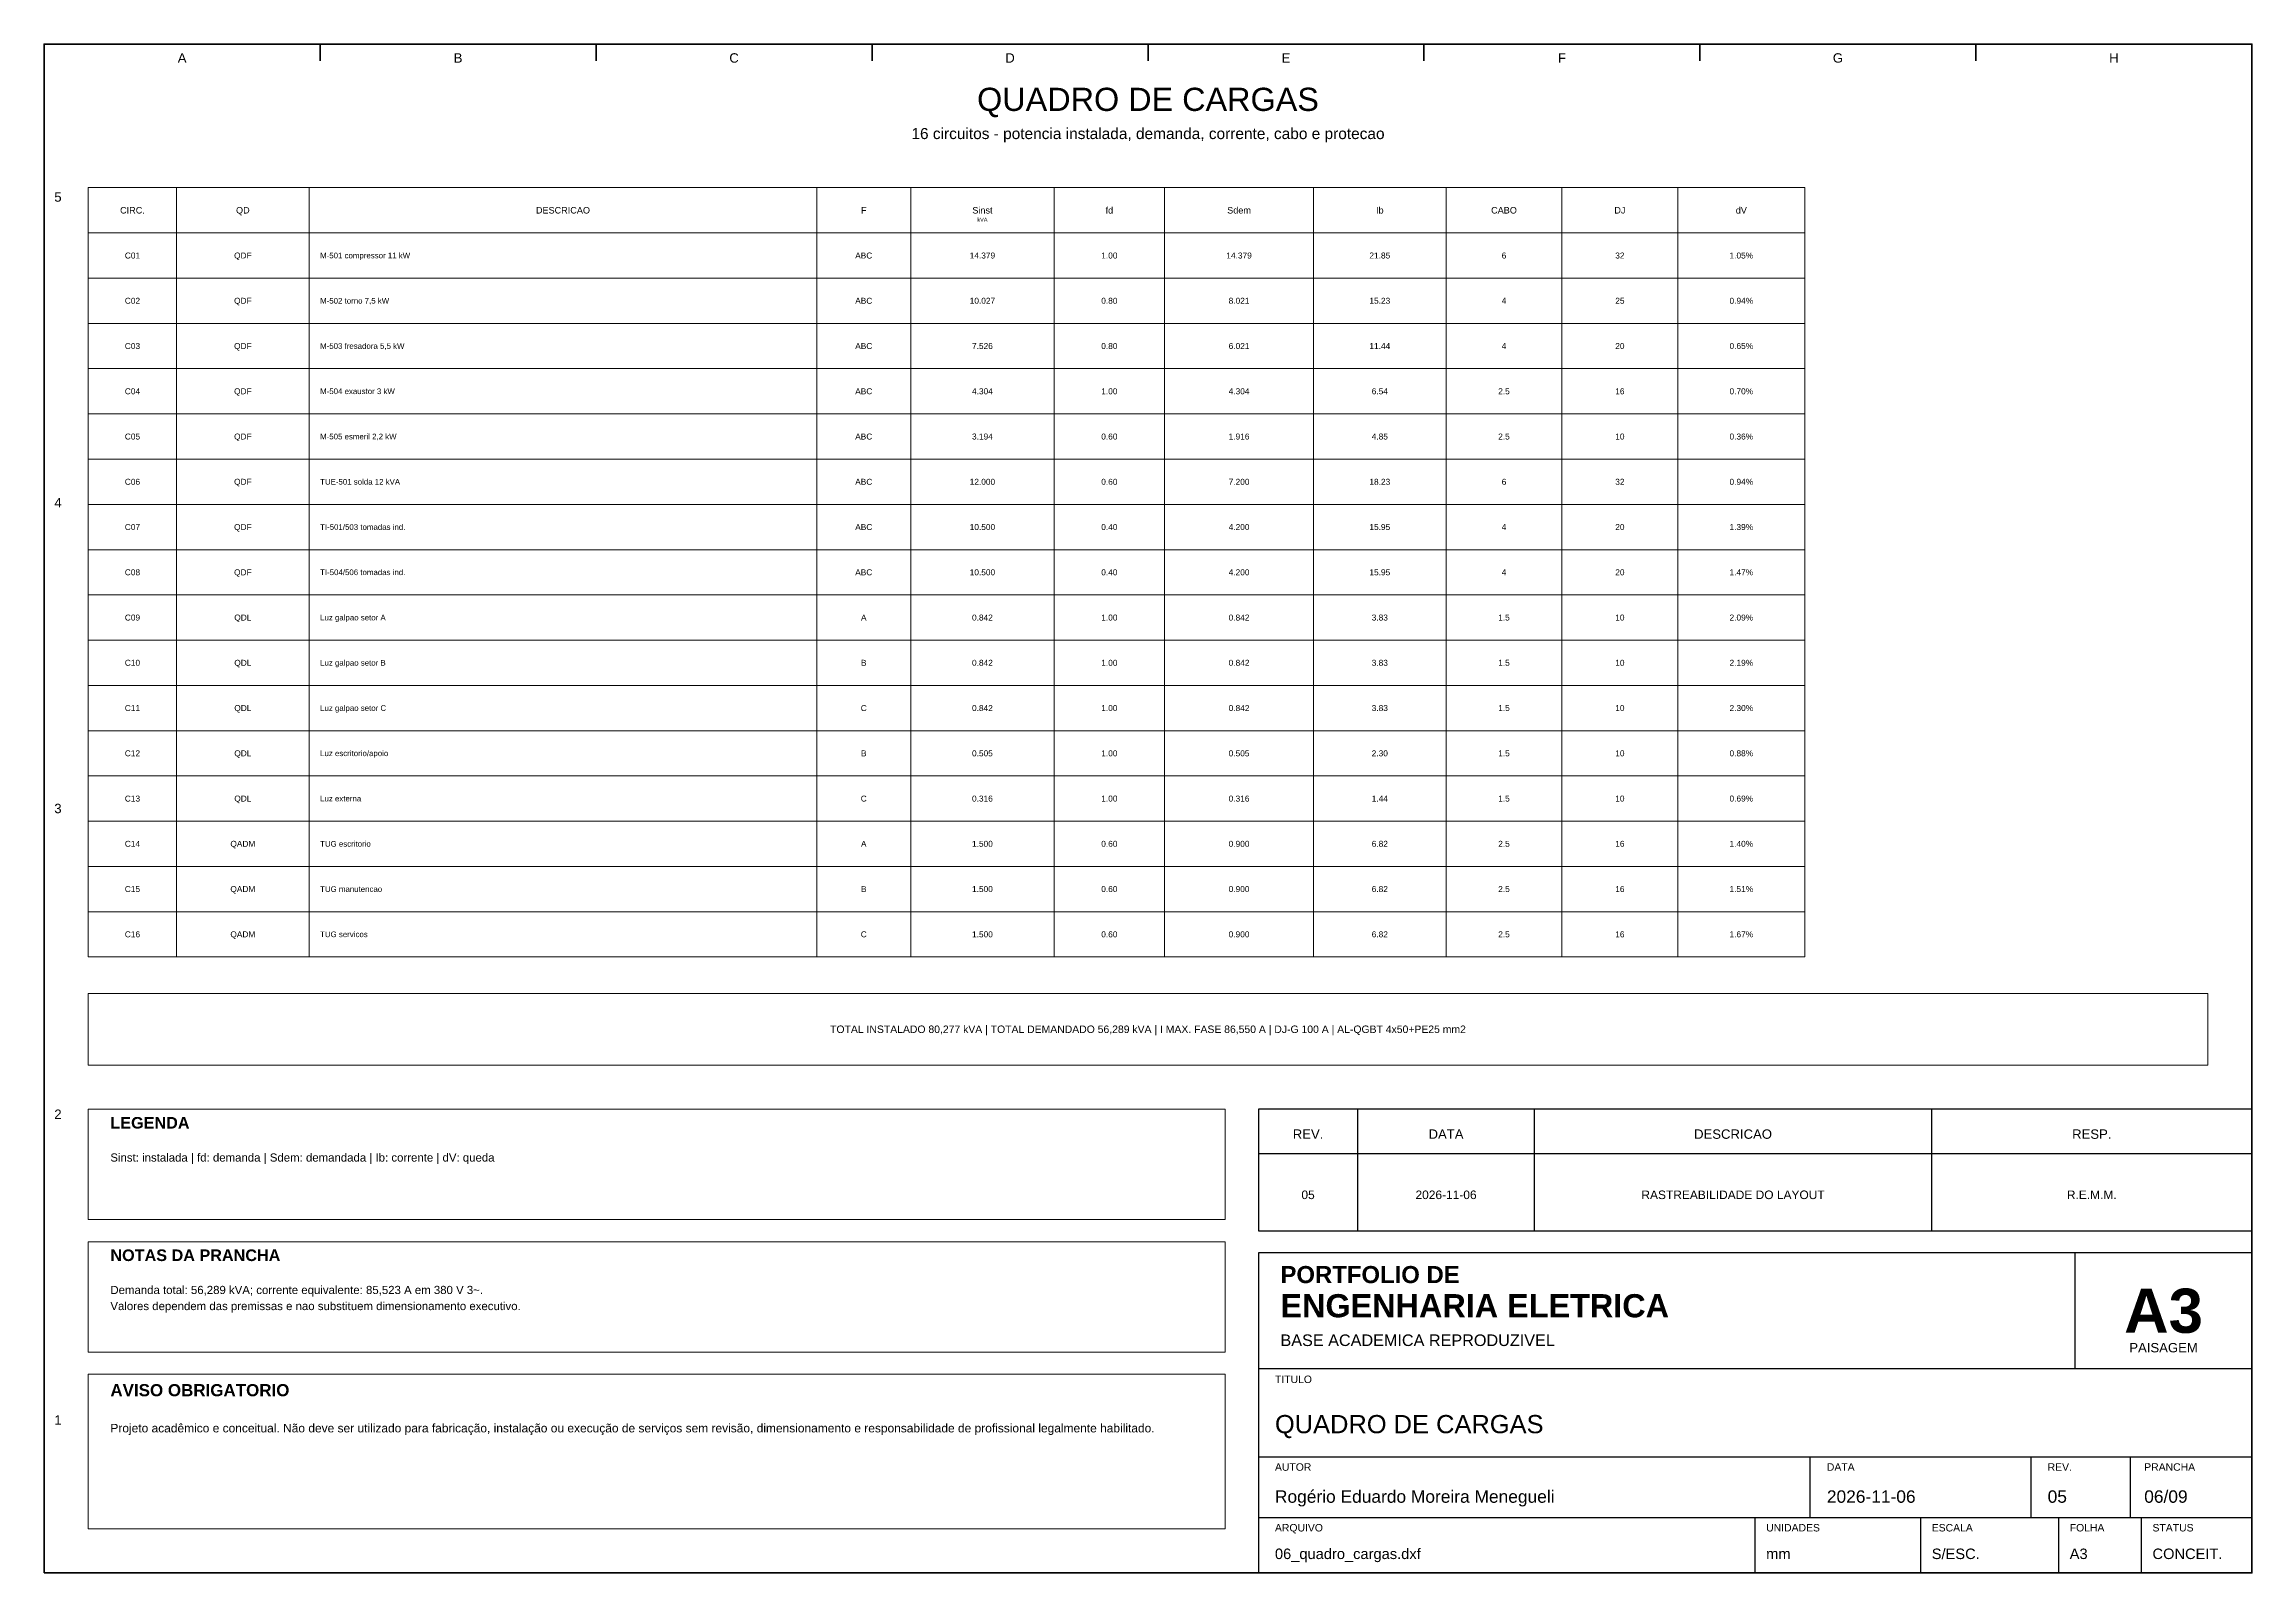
# Model space of a CAD drawing. Header units: millimetres. Extents: x 10 to 410, y 10 to 287.
import ezdxf
from ezdxf.enums import TextEntityAlignment as Align

# ---------------------------------------------------------------- set-up
doc = ezdxf.new("R2010")
doc.units = ezdxf.units.MM
for name, color, linetype, lineweight in [('00_MOLDURA', 7, 'CONTINUOUS', 50), ('01_CARIMBO', 7, 'CONTINUOUS', 25), ('02_TEXTO', 7, 'CONTINUOUS', 18), ('12_LEGENDA', 7, 'CONTINUOUS', 18), ('13_NOTAS', 7, 'CONTINUOUS', 18)]:
    doc.layers.add(name, color=color, linetype=linetype, lineweight=lineweight)
doc.styles.add('PORTFOLIO_TEXTO', font='arial.ttf')
doc.styles.add('PORTFOLIO_TITULO', font='arialbd.ttf', dxfattribs={"width": 0.92})

# ---------------------------------------------------------------- blocks, each defined once
blk = doc.blocks.new('CARIMBO_A3')
at = {"layer": '01_CARIMBO'}
for p, q in [((148, 37), (148, 58)), ((0, 37), (180, 37)), ((0, 21), (180, 21)), ((100, 10), (100, 21)), ((140, 10), (140, 21)), ((158, 10), (158, 21)), ((0, 10), (180, 10)), ((90, 0), (90, 10)), ((120, 0), (120, 10)), ((145, 0), (145, 10)), ((160, 0), (160, 10))]:
    blk.add_line(p, q, dxfattribs=at)
blk.add_lwpolyline([(0, 0), (180, 0), (180, 58), (0, 58)], close=True, dxfattribs=at)
at = {"layer": '01_CARIMBO', "style": 'PORTFOLIO_TEXTO'}
for s, p in [('TITULO', (3, 34.4)), ('AUTOR', (3, 18.5)), ('DATA', (103, 18.5)), ('REV.', (143, 18.5)), ('PRANCHA', (160.5, 18.5)), ('ARQUIVO', (3, 7.5)), ('UNIDADES', (92, 7.5)), ('ESCALA', (122, 7.5)), ('FOLHA', (147, 7.5)), ('STATUS', (162, 7.5))]:
    blk.add_text(s, height=1.35, dxfattribs=at).set_placement(p)
at = {"layer": '02_TEXTO'}
for s, height, style, p in [('PORTFOLIO DE', 3.1, 'PORTFOLIO_TITULO', (4, 52.5)), ('ENGENHARIA ELETRICA', 4.2, 'PORTFOLIO_TITULO', (4, 46.3)), ('BASE ACADEMICA REPRODUZIVEL', 2.1, 'PORTFOLIO_TEXTO', (4, 41.1))]:
    blk.add_text(s, height=height, dxfattribs=dict(at, style=style)).set_placement(p)
for s, height, style, p in [('A3', 8, 'PORTFOLIO_TITULO', (164, 47.5)), ('PAISAGEM', 1.7, 'PORTFOLIO_TEXTO', (164, 40.8))]:
    blk.add_text(s, height=height, dxfattribs=dict(at, style=style)).set_placement(p, align=Align.MIDDLE_CENTER)
at = {"layer": '02_TEXTO', "style": 'PORTFOLIO_TEXTO'}
for tag, p, height in [('TITULO', (3, 25.3), 3.3), ('AUTOR', (3, 12.7), 2.25), ('DATA', (103, 12.7), 2.25), ('REVISAO', (143, 12.7), 2.25), ('PRANCHA', (160.5, 12.7), 2.25), ('ARQUIVO', (3, 2.5), 1.9), ('UNIDADES', (92, 2.5), 1.9), ('ESCALA', (122, 2.5), 1.9), ('FOLHA', (147, 2.5), 1.9), ('STATUS', (162, 2.5), 1.9)]:
    blk.add_attdef(tag, p, '', height=height, dxfattribs=at)

msp = doc.modelspace()

# ---------------------------------------------------------------- linework, layer by layer
at = {"layer": '00_MOLDURA'}
for p, q in [((60, 287), (60, 284)), ((110, 287), (110, 284)), ((160, 287), (160, 284)), ((210, 287), (210, 284)), ((260, 287), (260, 284)), ((310, 287), (310, 284)), ((360, 287), (360, 284))]:
    msp.add_line(p, q, dxfattribs=at)
msp.add_lwpolyline([(10, 10), (410, 10), (410, 287), (10, 287)], close=True, dxfattribs=at)
at = {"layer": '01_CARIMBO'}
for p, q in [((248, 72), (248, 94)), ((280, 72), (280, 94)), ((352, 72), (352, 94)), ((230, 86), (410, 86))]:
    msp.add_line(p, q, dxfattribs=at)
msp.add_lwpolyline([(230, 72), (410, 72), (410, 94), (230, 94)], close=True, dxfattribs=at)
at = {"layer": '12_LEGENDA'}
for p, q in [((34, 121.6), (34, 261)), ((58, 121.6), (58, 261)), ((150, 121.6), (150, 261)), ((167, 121.6), (167, 261)), ((193, 121.6), (193, 261)), ((213, 121.6), (213, 261)), ((240, 121.6), (240, 261)), ((264, 121.6), (264, 261)), ((285, 121.6), (285, 261)), ((306, 121.6), (306, 261)), ((18, 252.8), (329, 252.8)), ((18, 244.6), (329, 244.6)), ((18, 236.4), (329, 236.4)), ((18, 228.2), (329, 228.2)), ((18, 220), (329, 220)), ((18, 211.8), (329, 211.8)), ((18, 203.6), (329, 203.6)), ((18, 195.4), (329, 195.4)), ((18, 187.2), (329, 187.2)), ((18, 179), (329, 179)), ((18, 170.8), (329, 170.8)), ((18, 162.6), (329, 162.6)), ((18, 154.4), (329, 154.4)), ((18, 146.2), (329, 146.2)), ((18, 138), (329, 138)), ((18, 129.8), (329, 129.8))]:
    msp.add_line(p, q, dxfattribs=at)
for points in [[(18, 121.6), (329, 121.6), (329, 261), (18, 261)], [(18, 74), (224, 74), (224, 94), (18, 94)]]:
    msp.add_lwpolyline(points, close=True, dxfattribs=at)
at = {"layer": '13_NOTAS'}
for points in [[(18, 102), (402, 102), (402, 115), (18, 115)], [(18, 50), (224, 50), (224, 70), (18, 70)], [(18, 18), (224, 18), (224, 46), (18, 46)]]:
    msp.add_lwpolyline(points, close=True, dxfattribs=at)

# ---------------------------------------------------------------- block references
at = {"layer": '01_CARIMBO'}
msp.add_blockref('CARIMBO_A3', (230, 10), dxfattribs=at).add_auto_attribs({'TITULO': 'QUADRO DE CARGAS', 'AUTOR': 'Rogério Eduardo Moreira Menegueli', 'DATA': '2026-11-06', 'REVISAO': '05', 'PRANCHA': '06/09', 'ARQUIVO': '06_quadro_cargas.dxf', 'UNIDADES': 'mm', 'ESCALA': 'S/ESC.', 'FOLHA': 'A3', 'STATUS': 'CONCEIT.'})

# ---------------------------------------------------------------- texts
at = {"layer": '00_MOLDURA', "style": 'PORTFOLIO_TEXTO'}
for s, p in [('A', (35, 284.5)), ('B', (85, 284.5)), ('C', (135, 284.5)), ('D', (185, 284.5)), ('E', (235, 284.5)), ('F', (285, 284.5)), ('G', (335, 284.5)), ('H', (385, 284.5)), ('5', (12.5, 259.3)), ('4', (12.5, 203.9)), ('3', (12.5, 148.5)), ('2', (12.5, 93.1)), ('1', (12.5, 37.7))]:
    msp.add_text(s, height=1.7, dxfattribs=at).set_placement(p, align=Align.MIDDLE_CENTER)
at = {"layer": '01_CARIMBO', "style": 'PORTFOLIO_TEXTO'}
for s, p in [('REV.', (239, 89.5)), ('DATA', (264, 89.5)), ('DESCRICAO', (316, 89.5)), ('RESP.', (381, 89.5))]:
    msp.add_text(s, height=1.7, dxfattribs=at).set_placement(p, align=Align.MIDDLE_CENTER)
at = {"layer": '02_TEXTO', "style": 'PORTFOLIO_TEXTO'}
for s, height, p in [('QUADRO DE CARGAS', 4.2, (210, 277)), ('16 circuitos - potencia instalada, demanda, corrente, cabo e protecao', 2, (210, 270.8)), ('05', 1.55, (239, 78.5)), ('2026-11-06', 1.55, (264, 78.5)), ('RASTREABILIDADE DO LAYOUT', 1.55, (316, 78.5)), ('R.E.M.M.', 1.55, (381, 78.5))]:
    msp.add_text(s, height=height, dxfattribs=at).set_placement(p, align=Align.MIDDLE_CENTER)
for s, p in [('M-501 compressor 11 kW', (60, 248.7)), ('M-502 torno 7,5 kW', (60, 240.5)), ('M-503 fresadora 5,5 kW', (60, 232.3)), ('M-504 exaustor 3 kW', (60, 224.1)), ('M-505 esmeril 2,2 kW', (60, 215.9)), ('TUE-501 solda 12 kVA', (60, 207.7)), ('TI-501/503 tomadas ind.', (60, 199.5)), ('TI-504/506 tomadas ind.', (60, 191.3)), ('Luz galpao setor A', (60, 183.1)), ('Luz galpao setor B', (60, 174.9)), ('Luz galpao setor C', (60, 166.7)), ('Luz escritorio/apoio', (60, 158.5)), ('Luz externa', (60, 150.3)), ('TUG escritorio', (60, 142.1)), ('TUG manutencao', (60, 133.9)), ('TUG servicos', (60, 125.7))]:
    msp.add_text(s, height=1.02, dxfattribs=at).set_placement(p, align=Align.MIDDLE_LEFT)
at = {"layer": '12_LEGENDA', "style": 'PORTFOLIO_TEXTO'}
for s, height, p in [('CIRC.', 1.18, (26, 256.9)), ('QD', 1.18, (46, 256.9)), ('DESCRICAO', 1.18, (104, 256.9)), ('F', 1.18, (158.5, 256.9)), ('Sinst', 1.18, (180, 256.9)), ('fd', 1.18, (203, 256.9)), ('Sdem', 1.18, (226.5, 256.9)), ('Ib', 1.18, (252, 256.9)), ('CABO', 1.18, (274.5, 256.9)), ('DJ', 1.18, (295.5, 256.9)), ('dV', 1.18, (317.5, 256.9)), ('kVA', 0.72, (180, 255.2)), ('C01', 1.08, (26, 248.7)), ('QDF', 1.08, (46, 248.7)), ('ABC', 1.08, (158.5, 248.7)), ('14.379', 1.08, (180, 248.7)), ('1.00', 1.08, (203, 248.7)), ('14.379', 1.08, (226.5, 248.7)), ('21.85', 1.08, (252, 248.7)), ('6', 1.08, (274.5, 248.7)), ('32', 1.08, (295.5, 248.7)), ('1.05%', 1.08, (317.5, 248.7)), ('C02', 1.08, (26, 240.5)), ('QDF', 1.08, (46, 240.5)), ('ABC', 1.08, (158.5, 240.5)), ('10.027', 1.08, (180, 240.5)), ('0.80', 1.08, (203, 240.5)), ('8.021', 1.08, (226.5, 240.5)), ('15.23', 1.08, (252, 240.5)), ('4', 1.08, (274.5, 240.5)), ('25', 1.08, (295.5, 240.5)), ('0.94%', 1.08, (317.5, 240.5)), ('C03', 1.08, (26, 232.3)), ('QDF', 1.08, (46, 232.3)), ('ABC', 1.08, (158.5, 232.3)), ('7.526', 1.08, (180, 232.3)), ('0.80', 1.08, (203, 232.3)), ('6.021', 1.08, (226.5, 232.3)), ('11.44', 1.08, (252, 232.3)), ('4', 1.08, (274.5, 232.3)), ('20', 1.08, (295.5, 232.3)), ('0.65%', 1.08, (317.5, 232.3)), ('C04', 1.08, (26, 224.1)), ('QDF', 1.08, (46, 224.1)), ('ABC', 1.08, (158.5, 224.1)), ('4.304', 1.08, (180, 224.1)), ('1.00', 1.08, (203, 224.1)), ('4.304', 1.08, (226.5, 224.1)), ('6.54', 1.08, (252, 224.1)), ('2.5', 1.08, (274.5, 224.1)), ('16', 1.08, (295.5, 224.1)), ('0.70%', 1.08, (317.5, 224.1)), ('C05', 1.08, (26, 215.9)), ('QDF', 1.08, (46, 215.9)), ('ABC', 1.08, (158.5, 215.9)), ('3.194', 1.08, (180, 215.9)), ('0.60', 1.08, (203, 215.9)), ('1.916', 1.08, (226.5, 215.9)), ('4.85', 1.08, (252, 215.9)), ('2.5', 1.08, (274.5, 215.9)), ('10', 1.08, (295.5, 215.9)), ('0.36%', 1.08, (317.5, 215.9)), ('C06', 1.08, (26, 207.7)), ('QDF', 1.08, (46, 207.7)), ('ABC', 1.08, (158.5, 207.7)), ('12.000', 1.08, (180, 207.7)), ('0.60', 1.08, (203, 207.7)), ('7.200', 1.08, (226.5, 207.7)), ('18.23', 1.08, (252, 207.7)), ('6', 1.08, (274.5, 207.7)), ('32', 1.08, (295.5, 207.7)), ('0.94%', 1.08, (317.5, 207.7)), ('C07', 1.08, (26, 199.5)), ('QDF', 1.08, (46, 199.5)), ('ABC', 1.08, (158.5, 199.5)), ('10.500', 1.08, (180, 199.5)), ('0.40', 1.08, (203, 199.5)), ('4.200', 1.08, (226.5, 199.5)), ('15.95', 1.08, (252, 199.5)), ('4', 1.08, (274.5, 199.5)), ('20', 1.08, (295.5, 199.5)), ('1.39%', 1.08, (317.5, 199.5)), ('C08', 1.08, (26, 191.3)), ('QDF', 1.08, (46, 191.3)), ('ABC', 1.08, (158.5, 191.3)), ('10.500', 1.08, (180, 191.3)), ('0.40', 1.08, (203, 191.3)), ('4.200', 1.08, (226.5, 191.3)), ('15.95', 1.08, (252, 191.3)), ('4', 1.08, (274.5, 191.3)), ('20', 1.08, (295.5, 191.3)), ('1.47%', 1.08, (317.5, 191.3)), ('C09', 1.08, (26, 183.1)), ('QDL', 1.08, (46, 183.1)), ('A', 1.08, (158.5, 183.1)), ('0.842', 1.08, (180, 183.1)), ('1.00', 1.08, (203, 183.1)), ('0.842', 1.08, (226.5, 183.1)), ('3.83', 1.08, (252, 183.1)), ('1.5', 1.08, (274.5, 183.1)), ('10', 1.08, (295.5, 183.1)), ('2.09%', 1.08, (317.5, 183.1)), ('C10', 1.08, (26, 174.9)), ('QDL', 1.08, (46, 174.9)), ('B', 1.08, (158.5, 174.9)), ('0.842', 1.08, (180, 174.9)), ('1.00', 1.08, (203, 174.9)), ('0.842', 1.08, (226.5, 174.9)), ('3.83', 1.08, (252, 174.9)), ('1.5', 1.08, (274.5, 174.9)), ('10', 1.08, (295.5, 174.9)), ('2.19%', 1.08, (317.5, 174.9)), ('C11', 1.08, (26, 166.7)), ('QDL', 1.08, (46, 166.7)), ('C', 1.08, (158.5, 166.7)), ('0.842', 1.08, (180, 166.7)), ('1.00', 1.08, (203, 166.7)), ('0.842', 1.08, (226.5, 166.7)), ('3.83', 1.08, (252, 166.7)), ('1.5', 1.08, (274.5, 166.7)), ('10', 1.08, (295.5, 166.7)), ('2.30%', 1.08, (317.5, 166.7)), ('C12', 1.08, (26, 158.5)), ('QDL', 1.08, (46, 158.5)), ('B', 1.08, (158.5, 158.5)), ('0.505', 1.08, (180, 158.5)), ('1.00', 1.08, (203, 158.5)), ('0.505', 1.08, (226.5, 158.5)), ('2.30', 1.08, (252, 158.5)), ('1.5', 1.08, (274.5, 158.5)), ('10', 1.08, (295.5, 158.5)), ('0.88%', 1.08, (317.5, 158.5)), ('C13', 1.08, (26, 150.3)), ('QDL', 1.08, (46, 150.3)), ('C', 1.08, (158.5, 150.3)), ('0.316', 1.08, (180, 150.3)), ('1.00', 1.08, (203, 150.3)), ('0.316', 1.08, (226.5, 150.3)), ('1.44', 1.08, (252, 150.3)), ('1.5', 1.08, (274.5, 150.3)), ('10', 1.08, (295.5, 150.3)), ('0.69%', 1.08, (317.5, 150.3)), ('C14', 1.08, (26, 142.1)), ('QADM', 1.08, (46, 142.1)), ('A', 1.08, (158.5, 142.1)), ('1.500', 1.08, (180, 142.1)), ('0.60', 1.08, (203, 142.1)), ('0.900', 1.08, (226.5, 142.1)), ('6.82', 1.08, (252, 142.1)), ('2.5', 1.08, (274.5, 142.1)), ('16', 1.08, (295.5, 142.1)), ('1.40%', 1.08, (317.5, 142.1)), ('C15', 1.08, (26, 133.9)), ('QADM', 1.08, (46, 133.9)), ('B', 1.08, (158.5, 133.9)), ('1.500', 1.08, (180, 133.9)), ('0.60', 1.08, (203, 133.9)), ('0.900', 1.08, (226.5, 133.9)), ('6.82', 1.08, (252, 133.9)), ('2.5', 1.08, (274.5, 133.9)), ('16', 1.08, (295.5, 133.9)), ('1.51%', 1.08, (317.5, 133.9)), ('C16', 1.08, (26, 125.7)), ('QADM', 1.08, (46, 125.7)), ('C', 1.08, (158.5, 125.7)), ('1.500', 1.08, (180, 125.7)), ('0.60', 1.08, (203, 125.7)), ('0.900', 1.08, (226.5, 125.7)), ('6.82', 1.08, (252, 125.7)), ('2.5', 1.08, (274.5, 125.7)), ('16', 1.08, (295.5, 125.7)), ('1.67%', 1.08, (317.5, 125.7))]:
    msp.add_text(s, height=height, dxfattribs=at).set_placement(p, align=Align.MIDDLE_CENTER)
at = {"layer": '12_LEGENDA', "style": 'PORTFOLIO_TITULO'}
msp.add_text('LEGENDA', height=2.1, dxfattribs=at).set_placement((22, 90.5))
at = {"layer": '12_LEGENDA', "insert": (22, 86), "char_height": 1.48, "width": 198, "attachment_point": 1, "line_spacing_factor": 1.18, "style": 'PORTFOLIO_TEXTO'}
msp.add_mtext('Sinst: instalada | fd: demanda | Sdem: demandada | Ib: corrente | dV: queda', dxfattribs=at)
at = {"layer": '13_NOTAS', "style": 'PORTFOLIO_TEXTO'}
msp.add_text('TOTAL INSTALADO 80,277 kVA | TOTAL DEMANDADO 56,289 kVA | I MAX. FASE 86,550 A | DJ-G 100 A | AL-QGBT 4x50+PE25 mm2', height=1.35, dxfattribs=at).set_placement((210, 108.5), align=Align.MIDDLE_CENTER)
at = {"layer": '13_NOTAS', "style": 'PORTFOLIO_TITULO'}
for s, height, p in [('NOTAS DA PRANCHA', 2.1, (22, 66.5)), ('AVISO OBRIGATORIO', 2.2, (22, 42))]:
    msp.add_text(s, height=height, dxfattribs=at).set_placement(p)
at = {"layer": '13_NOTAS', "width": 198, "attachment_point": 1, "line_spacing_factor": 1.18, "style": 'PORTFOLIO_TEXTO'}
for s, insert, char_height in [('Demanda total: 56,289 kVA; corrente equivalente: 85,523 A em 380 V 3~.\\PValores dependem das premissas e nao substituem dimensionamento executivo.', (22, 62), 1.48), ('Projeto acadêmico e conceitual. Não deve ser utilizado para fabricação, instalação ou execução de serviços sem revisão, dimensionamento e responsabilidade de profissional legalmente habilitado.', (22, 37), 1.55)]:
    msp.add_mtext(s, dxfattribs=dict(at, insert=insert, char_height=char_height))

doc.saveas('drawing.dxf')
